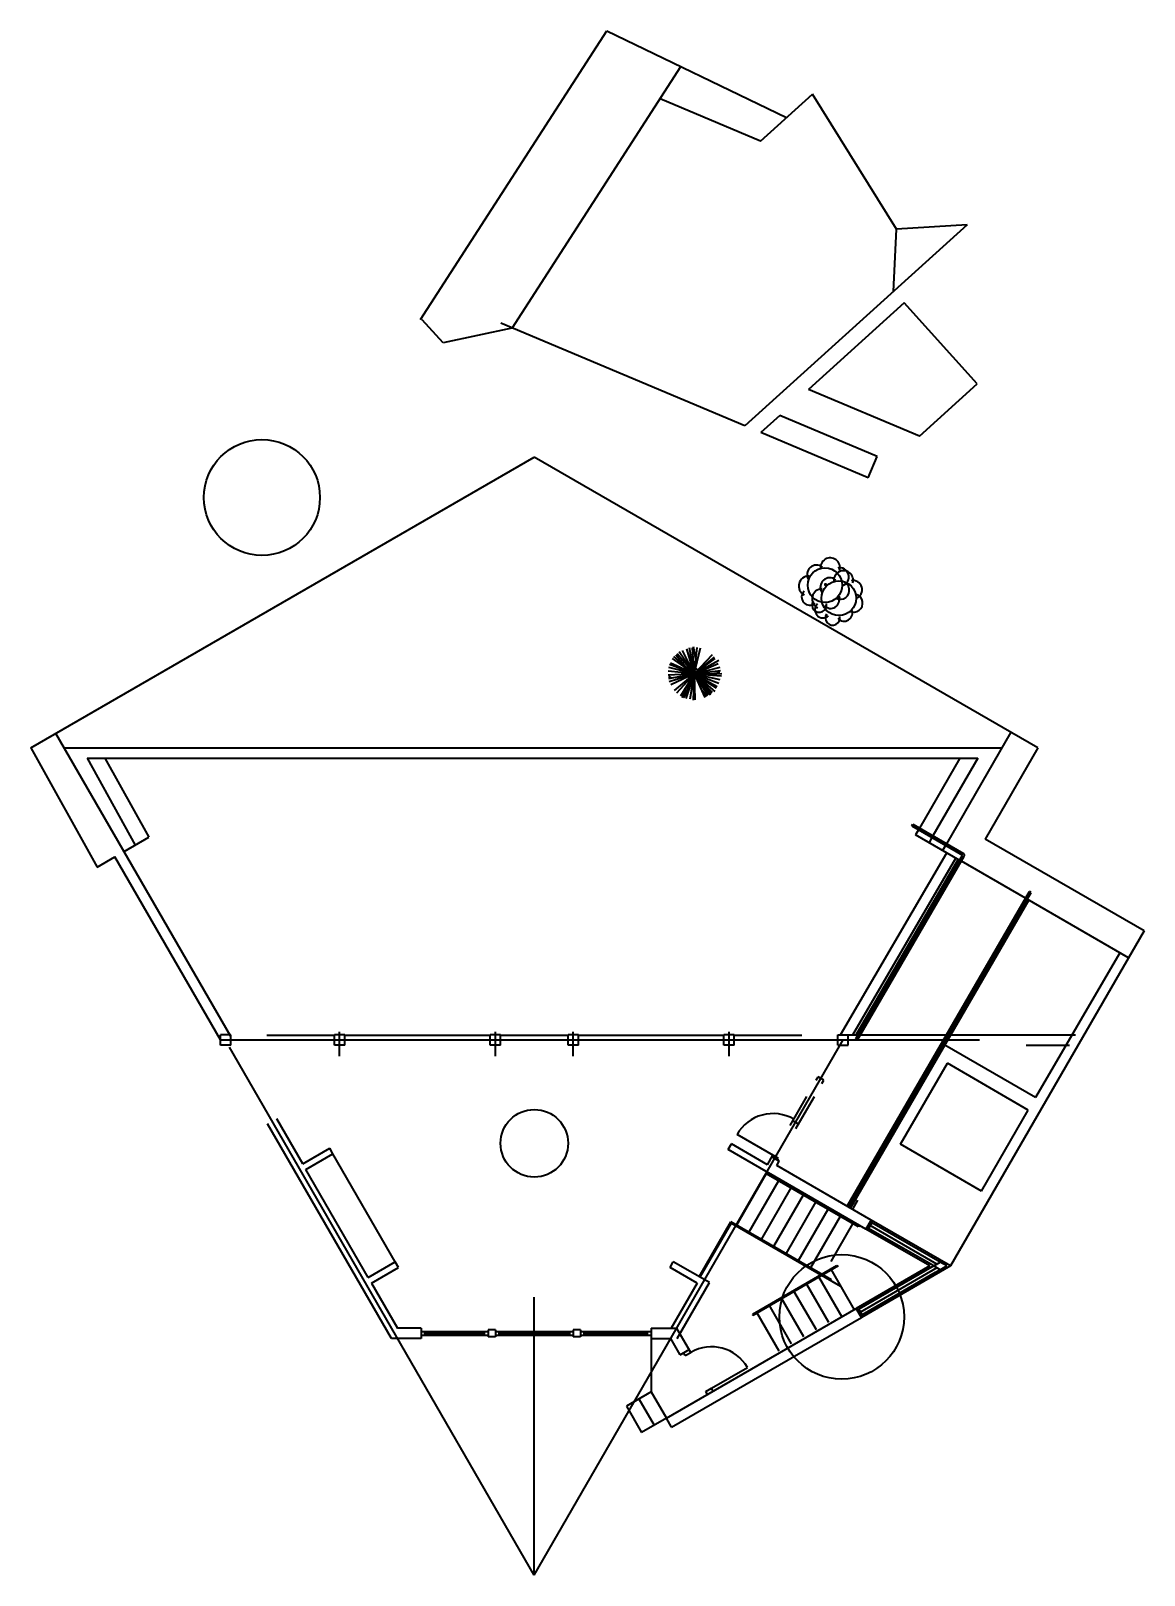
# Model space of a CAD drawing. Header units: inches. Extents: x -43639 to 75791, y -33466 to 47612.
# Drawn here: x 17133 to 17990, y -2397 to -1208 of the extents above; entities that cross this region are included whole.
import ezdxf

# ---------------------------------------------------------------- set-up
doc = ezdxf.new("R2010")
doc.units = ezdxf.units.IN
doc.header["$LTSCALE"] = 8
doc.header["$MEASUREMENT"] = 0
doc.layers.get('0').update_dxf_attribs({"linetype": 'CONTINUOUS'})
for name, color, linetype in [('A-millwork', 252, 'CONTINUOUS'), ('A-walls', 7, 'CONTINUOUS'), ('construction', 160, 'CONTINUOUS'), ('TOPO100', 14, 'CONTINUOUS'), ('TOPOCREEK', 5, 'CONTINUOUS'), ('TREE', 3, 'CONTINUOUS')]:
    doc.layers.add(name, color=color, linetype=linetype)
doc.styles.get("Standard").update_dxf_attribs({"font": 'txt', "height": 0.2})

# ---------------------------------------------------------------- blocks, each defined once
blk = doc.blocks.new('DCDSTREE')
at = {"const_width": 0.05567}
blk.add_lwpolyline([(-0.050861, -0.01564, 1), (0.004809, -0.01564, 1)], format="xyb", close=True, dxfattribs=at)
for centre, radius, start, end in [((-0.472665, 0.324149), 0.334487, 47.726311, 199.653824), ((-0.022665, 0.436649), 0.318198, 8.130102, 171.869898), ((0.472335, 0.301649), 0.3245, 303.690068, 146.309932), ((-0.697665, 0.031649), 0.27, 90, 270), ((0.504478, -0.141923), 0.302211, 246.16126, 60.708638), ((-0.636783, -0.38394), 0.243328, 104.489763, 329.250033), ((-0.24204, -0.519601), 0.275855, 177.662694, 343.412661), ((0.213585, -0.485851), 0.302916, 201.801409, 31.328693)]:
    blk.add_arc(centre, radius, start, end)
blk = doc.blocks.new('PINETREE')
for p, q in [((0, 0), (-0.675232, 0.544887)), ((0, 0), (-0.584576, 0.654615)), ((0, 0), (-0.486886, 0.724015)), ((0, 0), (-0.402482, 0.779348)), ((0, 0), (-0.343868, 0.794353)), ((0, 0), (-0.194598, 0.864692)), ((0, 0), (-0.116446, 0.880635)), ((-0.057775, 0.436931), (-0.038294, 0.872194)), ((0, 0), (0.026572, 0.880635)), ((0, 0), (0.124261, 0.880635)), ((0, 0), (0.234456, 0.841246)), ((0, 0), (0.377474, 0.786851)), ((0, 0), (0.461878, 0.747461)), ((0, 0), (0.54003, 0.685564)), ((0, 0), (0.669762, 0.584276)), ((0.36848, 0.321449), (0.592391, 0.685564)), ((0, 0), (-0.869831, 0.030011)), ((0, 0), (-0.869831, -0.086282)), ((0, 0), (-0.837788, -0.250404)), ((0, 0), (-0.81825, 0.248528)), ((-0.81825, 0.248528), (-0.81825, 0.248528)), ((0, 0), (-0.798712, 0.358256)), ((0, 0), (-0.798712, -0.359194)), ((0, 0), (-0.759636, -0.429532)), ((0, 0), (-0.746351, 0.451103)), ((-0.662929, 0.400682), (-0.688518, 0.497995)), ((0, 0), (-0.675232, -0.530819)), ((0, 0), (-0.616618, -0.632106)), ((0, 0), (-0.565038, -0.655553)), ((0, 0), (-0.259464, -0.827178)), ((0, 0), (-0.135984, -0.835619)), ((0, 0), (-0.064085, -0.882511)), ((0, 0), (-0.018756, -0.87407)), ((0, 0), (0.741661, 0.497995)), ((0, 0), (0.884679, 0.0694)), ((0, 0), (0.877646, -0.040327)), ((0, 0), (0.865141, -0.094722)), ((0, 0), (0.826065, -0.289794)), ((0, 0), (0.793242, -0.414527)), ((0, 0), (0.728376, -0.507373)), ((0, 0), (0.118009, -0.897516)), ((0, 0), (0.032824, -0.859065)), ((0, 0), (0.403264, -0.780286)), ((0, 0), (0.514239, -0.718388)), ((0, 0), (0.637719, -0.663993)), ((0, 0), (0.286817, -0.835619)), ((0, 0), (0.696333, -0.617101)), ((0, 0), (0.916722, -0.211015)), ((0, 0), (0.228204, -0.843121)), ((-0.552229, -0.165054), (-0.831536, -0.328245)), ((0.535333, -0.372904), (0.676795, -0.53926)), ((-0.170074, -0.542198), (-0.187565, -0.835619))]:
    blk.add_line(p, q)
blk = doc.blocks.new('801')
at = {"layer": 'TOPO100', "linetype": 'Continuous'}
for points in [[(-28903.4, 38759.2), (-29383.4, 38759.2), (-30343.4, 38567.2), (-31783.4, 38567.2), (-32263.4, 38759.2), (-32743.4, 38759.2), (-33223.4, 38471.2), (-34183.4, 38231.2), (-34903.4, 37751.2), (-34471.4, 37511.2), (-33511.4, 37751.2), (-33031.4, 37607.2), (-31975.4, 37079.2), (-31015.4, 36887.2), (-30727.4, 36455.2), (-30247.4, 36359.2), (-29287.4, 36695.2), (-28807.4, 36647.2), (-28327.4, 36455.2), (-27367.4, 35783.2), (-26887.4, 35687.2), (-25447.4, 35975.2), (-24967.4, 35927.2), (-23047.4, 35255.2), (-22087.4, 35591.2), (-21607.4, 35591.2), (-21127.4, 35399.2), (-20743.4, 35111.2), (-20503.4, 34583.2), (-20599.4, 33623.2), (-18847.4, 33215.2), (-17447.4, 31815.2), (-15319.4, 31031.2), (-14359.4, 30503.2), (-14023.4, 30119.2), (-13783.4, 29591.2), (-13831.4, 28631.2), (-14407.4, 27719.2), (-15367.4, 27431.2), (-15847.4, 27623.2), (-16807.4, 28295.2), (-17287.4, 28391.2), (-17719.4, 28151.2), (-18679.4, 28007.2), (-19207.4, 27623.2), (-19639.4, 27527.2), (-20551.4, 27623.2), (-21031.4, 27527.2), (-21319.4, 27047.2), (-21703.4, 26663.2), (-21703.4, 26663.2), (-22615.4, 26327.2), (-23623.4, 26615.2), (-24583.4, 27239.2), (-25975.4, 26951.2), (-26935.4, 26903.2), (-28263.4, 27207.2), (-30247.4, 28247.2), (-31207.4, 28439.2), (-31447.4, 28151.2), (-30631.4, 27479.2), (-30295.4, 26999.2), (-29335.4, 26231.2), (-28567.4, 25319.2), (-28711.4, 24359.2), (-27751.4, 24551.2), (-26791.4, 24359.2), (-25831.4, 23975.2), (-25111.4, 23543.2), (-24103.4, 22535.2)], [(39937.1, 23413.4), (42430.6, 21917.2), (42856.6, 21287.2), (43288.6, 20327.2), (43531.6, 19212.9), (43915.6, 19116.9), (44200.6, 20231.2), (44200.6, 20711.2), (43624.6, 21671.2), (43624.6, 22631.2), (43432.6, 23111.2), (42520.6, 23975.2), (40856.6, 26919.2), (40563.2, 28386.5), (40563.2, 28386.5), (40552.6, 28439.2), (40600.6, 28679.2), (40888.6, 29159.2), (41046.9, 29247.2), (41046.9, 29247.2), (41320.6, 29399.2), (42280.6, 29255.2), (43995.2, 28818.9), (43995.2, 28818.9), (44045.4, 28801.4), (43864.6, 29255.2), (43528.6, 29687.2), (43192.6, 30647.2), (42904.6, 31079.2), (42768.9, 31268), (42768.9, 31268), (42330.1, 31642.1), (42330.1, 31642.1), (41037.2, 32144.2), (41298.8, 32486.6), (41298.8, 32486.6), (42060.1, 32666.2), (42060.1, 32666.2), (42712.6, 32999.2), (43177.7, 33038), (43177.7, 33038), (44760.6, 33169.9), (46912.6, 33887.2), (47512.6, 33719.2), (49093, 32977.4), (49775.7, 32977.4), (50654.9, 32928.9), (51496.6, 32759.2), (52264.6, 32039.2), (52264.6, 31559.2), (51880.6, 30599.2), (51976.6, 30119.2), (52264.6, 29639.2), (52504.6, 28199.2), (52504.6, 27719.2), (52408.6, 27239.2), (52024.6, 26759.2), (51544.6, 26519.2), (50680.6, 26327.2), (50238.7, 25989.3), (50238.7, 25989.3), (49864.6, 25703.2), (50584.6, 24791.2), (50536.6, 23879.2), (51256.6, 23725.6), (52875.6, 24058.7), (52875.6, 24058.7), (52936.6, 24071.2), (53848.6, 23975.2), (54232.6, 23591.2), (54232.6, 23591.2), (54520.6, 22871.2), (54516.7, 22857.2), (54516.7, 22857.2), (54184.6, 21671.2), (54520.6, 20759.2), (54328.6, 19367.2), (53816.6, 18087.2), (53176.6, 17447.2), (52744.6, 17207.2), (52360.6, 16295.2), (51736.6, 15575.2), (51928.6, 15143.2), (52408.6, 15191.2), (53704.6, 16247.2), (54664.6, 16535.2), (55000.6, 16871.2), (55288.6, 17351.2), (56632.6, 18695.2), (57112.6, 18983.2), (57592.6, 19079.2), (58072.6, 18983.2), (58552.6, 18695.2), (58792.6, 18167.2), (59032.6, 17207.2), (59944.6, 16823.2), (60232.6, 16804), (61720.6, 15815.2), (62200.6, 15623.2), (62776.6, 14807.2), (63208.6, 14375.2), (63688.6, 13415.2), (63736.6, 12935.2), (63640.6, 12455.2), (62872.6, 11687.2), (61912.6, 11447.2), (60472.6, 11399.2), (60040.6, 11111.2), (60328.6, 10151.2), (60280.6, 9671.2), (60040.6, 9239.2), (59080.6, 8759.2), (57640.6, 8375.2), (56680.6, 8327.2), (56152.6, 7943.2), (55672.6, 7751.2), (55609.6, 7384), (57400.6, 7175.2), (58264.6, 6839.2), (58744.6, 6551.2), (59224.6, 5639.2), (59128.6, 4679.2), (59128.6, 4679.2), (58744.6, 4199.2), (58264.6, 3815.2), (57784.6, 3623.2), (57640.6, 3239.2), (57736.6, 2279.2), (57352.6, 1319.2), (57016.6, 935.2), (56920.6, 407.2), (56296.6, -552.8), (56045.7, -839.5), (56045.7, -839.5), (55624.6, -1320.8), (55480.6, -1800.8), (55864.6, -2760.8), (55864.6, -3720.8), (56056.6, -4680.8), (55864.6, -5640.8), (55864.6, -6072.8), (56344.6, -6072.8), (56920.6, -4632.8), (57352.6, -4296.8), (57352.6, -3970.5), (57352.6, -3970.5), (57352.6, -3336.8), (57496.6, -2856.8), (58120.6, -1464.8), (58744.6, -552.8), (59128.6, -120.8), (60088.6, 71.2), (60856.6, 1895.2), (61240.6, 2279.2), (61768.6, 2423.2), (62728.6, 2231.2), (62968.6, 2567.2), (62776.6, 3527.2), (62776.6, 4734.1), (64120.6, 7079.2), (64888.6, 7943.2), (65368.6, 8231.2), (65752.6, 8327.2), (66712.6, 8231.2), (67192.6, 7847.2), (67336.6, 7607.2), (67576.6, 6407.2)], [(-43078.4, 24151), (-42919.4, 24119.2), (-41527.4, 22439.2), (-41143.4, 21479.2), (-40711.4, 20879.2), (-40663.4, 19559.2), (-40231.4, 18695.2), (-39319.4, 18071.2), (-37879.4, 18071.2), (-36919.4, 18311.2), (-36487.4, 18215.2), (-36026.6, 17869.6), (-34999.4, 16007.2), (-34855.4, 15527.2), (-34807.4, 15047.2), (-34999.4, 14087.2), (-34999.4, 13127.2), (-35287.4, 11207.2), (-34951.4, 10247.2), (-34471.4, 10151.2), (-33991.4, 10247.2), (-33421.4, 10589.2), (-32385.6, 12315.6), (-32071.4, 12551.2), (-31687.4, 13031.2), (-31399.4, 14471.2), (-31495.4, 14951.2), (-32071.4, 16391.2), (-32071.4, 18311.2), (-32455.4, 19271.2), (-33452.8, 20283.3), (-34534, 23372.6), (-35047.4, 23783.2), (-35527.4, 23975.2), (-36007.4, 23975.2), (-36391.4, 24263.2), (-36679.4, 25223.2), (-36679.4, 25223.2), (-36999.4, 25623.2), (-38418, 26332.6), (-38503.4, 26759.2), (-38839.4, 27143.2), (-39799.4, 27527.2), (-39559.4, 28007.2), (-39175.4, 28391.2), (-38935.4, 28871.2), (-39223.4, 29831.2), (-39079.4, 30311.2), (-38743.4, 30743.2), (-38695.4, 31703.2), (-38887.4, 32231.2), (-39271.4, 32519.2), (-39751.4, 32711.2), (-41191.4, 32711.2), (-41959.4, 32999.2), (-42343.4, 33383.2), (-42775.4, 33623.2), (-43078.4, 33683.8)], [(-22759.4, 19175.2), (-22759.4, 18599.2), (-22999.4, 18215.2), (-23911.4, 17735.2), (-24295.4, 17351.2), (-24295.4, 16871.2), (-24199.4, 16583.2), (-23719.4, 16199.2), (-23575.4, 15719.2), (-23047.4, 14759.2), (-23239.4, 14279.2), (-23383.4, 13319.2), (-23239.4, 12935.2), (-22951.4, 12839.2), (-22327.4, 14183.2), (-21463.4, 14183.2), (-21031.4, 14471.2), (-20839.4, 13991.2), (-21031.4, 13127.2), (-21415.4, 12647.2), (-21692.7, 10972.6), (-22183.4, 10727.2), (-22663.4, 10631.2), (-23095.4, 10295.2), (-23767.4, 9479.2), (-24199.4, 9143.2), (-25159.4, 8855.2), (-27097.8, 9049.1), (-27271.4, 8615.2), (-26551.4, 8183.2), (-24487.4, 7655.2), (-23527.4, 7271.2), (-23095.4, 6983.2), (-22519.4, 6119.2), (-21607.4, 5159.2), (-21799.4, 4583.2), (-22247.4, 4023.2), (-23527.4, 3383.2), (-24487.4, 3335.2), (-24618.3, 3197.9), (-24391.4, 2375.2), (-24391.4, 1895.2), (-24679.4, 1415.2), (-25536.1, 1381.3), (-25591.4, 1175.2), (-24823.4, 23.2), (-24583.4, -1656.8), (-24871.4, -2568.8), (-25303.4, -2904.8), (-26263.4, -3048.8), (-26263.4, -3048.8), (-26743.4, -3000.8), (-28222.7, -2476.2), (-28231.4, -3000.8), (-28135.4, -3480.8), (-27847.4, -3960.8), (-27367.4, -4392.8), (-26791.4, -5304.8), (-26503.4, -6264.8)], [(-43078.4, 959.6), (-42343.4, 263.2), (-41863.4, -600.8), (-41047.4, -1416.8), (-40615.4, -1560.8), (-39655.4, -1464.8), (-39399.4, -1144.8), (-38695.4, 359.2), (-38791.4, 1319.2), (-39559.4, 2759.2), (-39895.4, 3719.2), (-40115.2, 5058.2), (-39751.4, 5543.2), (-39419.1, 5321.7), (-39183.7, 4145), (-38599.4, 3911.2), (-38311.4, 3335.2), (-37927.4, 1895.2), (-37543.4, 1415.2), (-37063.4, 1127.2), (-36583.4, 1031.2), (-36103.4, 1127.2), (-35804.7, 828.6), (-36775.4, -384.8), (-36775.4, -936.8), (-36343.4, -1800.8), (-36631.4, -2280.8), (-36919.4, -3240.8), (-36583.4, -4152.8), (-36295.4, -4536.8), (-36199.4, -5016.8), (-36295.4, -5496.8), (-36199.4, -5976.8), (-35911.4, -6360.8), (-35431.4, -6744.8), (-35335.4, -7224.8), (-35431.4, -7704.8), (-35239.4, -8184.8), (-34951.4, -8664.8), (-34471.4, -9048.8), (-34279.4, -9528.8), (-34375.4, -10008.8), (-34164.2, -10536.8), (-33319.4, -11592.8), (-33319.4, -12216.8), (-33511.4, -12600.8), (-33223.4, -13560.8), (-32184.3, -14859.6), (-32184.3, -14859.6), (-31591.4, -15096.8), (-31111.4, -14904.8), (-30487.4, -13992.8), (-29959.4, -12920.8), (-29959.4, -10488.8), (-29863.4, -10296.8), (-29383.4, -10488.8), (-28855.4, -10536.8), (-28375.4, -10392.8), (-28039.4, -10104.8)], [(70072.6, 3047.2), (70264.6, 2087.2), (70004.7, 777.9), (70101.7, 534.2), (70248.5, 437.2), (70443.7, 582.7), (71368.6, 2915.2), (71704.6, 3335.2), (72184.6, 3527.2), (72664.6, 3527.2), (73464.6, 3207.2), (74488.6, 2183.2)], [(-37827.1, -31594.2), (-37538.6, -30622.3), (-37784.3, -30425.4), (-38023.4, -30120.8), (-38167.4, -29256.8), (-38599.4, -28872.8), (-39511.4, -28728.8), (-39847.4, -28344.8), (-40327.4, -28152.8), (-40423.4, -27672.8), (-40327.4, -27192.8), (-40327.4, -26232.8), (-39271.4, -25368.8), (-38887.4, -25176.8), (-38887.4, -25176.8), (-38599.4, -24696.8), (-38791.4, -24216.8), (-39175.4, -23928.8), (-39415.4, -23544.8), (-39607.4, -22584.8), (-39991.4, -22104.8), (-40279.4, -21144.8), (-41239.4, -19800.8), (-41239.4, -18888.8), (-41479.4, -18456.8), (-41287.4, -17976.8), (-41575.4, -17016.8), (-41479.4, -16056.8), (-42199.4, -15192.8), (-42055.4, -14712.8), (-42151.4, -14232.8), (-41959.4, -13752.8), (-42055.4, -13272.8), (-41767.4, -12312.8), (-41959.4, -11832.8), (-42343.4, -11496.8), (-43303.4, -11112.8), (-43591.4, -10584.8), (-43639.4, -10152.8), (-42775.4, -9960.8), (-42247.4, -9096.8), (-41767.4, -8952.8), (-41383.4, -8568.8), (-41287.4, -8088.8), (-41383.4, -7608.8), (-41767.4, -7224.8), (-41671.4, -6744.8), (-41383.4, -6360.8), (-41671.4, -5496.8), (-41575.4, -5016.8), (-41719.4, -4584.8), (-42535.4, -3864.8), (-42535.4, -3384.8), (-42727.4, -2904.8), (-43078.4, -2651.2)]]:
    blk.add_lwpolyline(points, dxfattribs=at)
for points, elevation in [([(15728.3, -32632.3), (17906.2, -32165.6), (18040.6, -31944.8), (17080.6, -31608.8), (16600.6, -31320.8), (16264.6, -30840.8), (16168.6, -30360.8), (16312.6, -29880.8), (16744.6, -29544.8), (17656.6, -29304.8), (18616.6, -29496.8), (19000.6, -29400.8), (19384.6, -28968.8), (20200.6, -28296.8), (19864.6, -27960.8), (19384.6, -27768.8), (19000.6, -27288.8), (18808.6, -26904.8), (18904.6, -26424.8), (19336.6, -25992.8), (20296.6, -25752.8), (21256.6, -25896.8), (21736.6, -25752.8), (22216.6, -25032.8), (23822, -24750.1), (23992.6, -24408.8), (23512.6, -24024.8), (23320.6, -23640.8), (23320.6, -22728.8), (22936.6, -22296.8), (22696.6, -21864.8), (22744.6, -20904.8), (22360.6, -20472.8), (22360.6, -20184.8), (22552.6, -19800.8), (22840.6, -19608.8), (23320.6, -19608.8), (23608.6, -19320.8), (23224.6, -18744.8), (23032.6, -18264.8), (23080.6, -17832.8), (23416.6, -17016.8), (23704.6, -16632.8), (24088.6, -16344.8), (24088.6, -16344.8), (24520.6, -16104.8), (25432.6, -15816.8), (25624.6, -15480.8), (25336.6, -14520.8), (25336.6, -14040.8), (25716.5, -13407.6), (27544.6, -13128.8), (28024.6, -13224.8), (28984.6, -13608.8), (29464.6, -13560.8), (29752.6, -13656.8), (29848.6, -13464.8), (30424.6, -13944.8), (30673.1, -14317.5), (31736.6, -14104.8), (32536.6, -14424.8), (33016.6, -14424.8), (33400.6, -14808.8), (33880.6, -14856.8), (34216.6, -15768.8), (34648.6, -16008.8), (35080.6, -15144.8), (35512.6, -15000.8), (35800.6, -14616.8), (36328.6, -13368.8), (36664.6, -12888.8), (37096.6, -12696.8), (38056.6, -12696.8), (38248.6, -12216.8), (38344.6, -11256.8), (38584.6, -10296.8), (39160.6, -9480.8), (39544.6, -9144.8), (39880.6, -8232.8), (40216.6, -7704.8), (40696.6, -7512.8), (41176.6, -7464.8), (42136.6, -6888.8), (42616.6, -6936.8), (43000.6, -6840.8), (43288.6, -5928.8), (43576.6, -5496.8), (44152.6, -5208.8), (45055, -5362.4), (47272.6, -6840.8), (47512.6, -7080.8), (47848.6, -8040.8), (48136.6, -9480.8), (48280.6, -10872.8), (48280.6, -10872.8), (48568.6, -11256.8), (48712.6, -11784.8), (48616.6, -12744.8), (48952.6, -13080.8), (49096.6, -13608.8), (48952.6, -14568.8), (49048.6, -15048.8), (49912.6, -15768.8), (50296.6, -16248.8), (50392.6, -16728.8), (50200.6, -17160.8), (50680.6, -18072.8), (50872.6, -19032.8), (50536.6, -20424.8), (50296.6, -20760.8), (49816.6, -21048.8), (49816.6, -21432.8), (50632.6, -22104.8), (50872.6, -22584.8), (50968.6, -23064.8), (50776.6, -23544.8), (51208.6, -24504.8), (51064.6, -24984.8), (50680.6, -25416.8), (49768.6, -25992.8), (49834.4, -26513.7), (51136.6, -25992.8), (51736.6, -26232.8), (52120.6, -26712.8), (52216.6, -27192.8), (52600.6, -27480.8), (52696.6, -27000.8), (52696.6, -24792.8), (52984.6, -24216.8), (53564.6, -24332.8), (53853.2, -25775.6), (54224.7, -26040), (54224.7, -26040), (54376.6, -25656.8), (54472.6, -24696.8), (54808.6, -24360.8), (55576.6, -24552.8), (55864.6, -24216.8), (55864.6, -23880.8), (55000.6, -23448.8), (54520.6, -22968.8), (54328.6, -22488.8), (54760.6, -22152.8), (54856.6, -21240.8), (55096.6, -20760.8), (55480.6, -20328.8), (55480.6, -20328.8), (55768.6, -19368.8), (56248.6, -19224.8), (56728.6, -19320.8), (57035.9, -19409.3), (57035.9, -19409.3), (57064.6, -19080.8), (56776.6, -18168.8), (56728.6, -17688.8), (56728.6, -17208.8), (56856.6, -16888.8), (58264.6, -15720.8), (58792.6, -13800.8), (59608.6, -12408.8), (60376.6, -11544.8), (61288.6, -11256.8), (62200.6, -11640.8), (62584.6, -11448.8), (62776.6, -10536.8), (63208.6, -10200.8), (64120.6, -9912.8), (64360.6, -9480.8), (65032.6, -8952.8), (65624.6, -8824.8), (66808.6, -9816.8), (67720.6, -9336.8), (68152.6, -9336.8), (68536.6, -9816.8), (69496.6, -9912.8), (69928.6, -10344.8), (70072.6, -11304.8), (69688.6, -11736.8), (69208.6, -12024.8), (69208.6, -12504.8), (70120.6, -12696.8), (70312.6, -13176.8), (69880.6, -14136.8), (70264.6, -14136.8), (70744.6, -13944.8), (71128.6, -14184.8), (71368.6, -15096.8), (71800.6, -15000.8), (72184.6, -14616.8), (72664.6, -14424.8), (73144.6, -14424.8), (73528.6, -14904.8), (73731.3, -16398.1), (74699.8, -16882.4)], 9600), ([(62347.5, -33466.5), (62623, -32088.8), (63698.2, -30072.8), (63832.6, -29400.8), (63544.6, -28920.8), (63064.6, -28824.8), (62584.6, -28920.8), (61288.6, -29928.8), (60568.6, -30888.8), (59800.6, -32280.8), (59896.6, -33240.8), (59855.1, -33421.9)], 12000)]:
    blk.add_lwpolyline(points, dxfattribs=dict(at, elevation=elevation))
at = {"layer": 'TOPO100', "width": 1.2}
blk.add_text('700', height=1200, rotation=311.642, dxfattribs=at).set_placement((67299.8, 5698))

msp = doc.modelspace()

# ---------------------------------------------------------------- linework, layer by layer
at = {"layer": 'A-millwork'}
msp.add_line((17413.47558, -2155.55629, 0.00274), (17365.47558, -2072.41785, 0.00274), dxfattribs=at)
at = {"layer": 'A-walls', "color": 252}
for p, q in [((17132.84389, -1759.73236), (17520.54193, -1535.8948)), ((17908.23996, -1759.73236), (17520.54193, -1535.8948)), ((17887.45535, -1747.73236), (17837.91277, -1833.54264)), ((17132.84389, -1759.73236), (17183.80992, -1851.64902)), ((17286.83919, -1982.10094), (17152.05195, -1748.64259)), ((17158.45463, -1759.73236), (17880.52715, -1759.73236)), ((17908.23996, -1759.73236), (17867.69738, -1829.95418)), ((17176.16794, -1767.73236, -40037.30414), (17213.26778, -1834.64151, -40037.30414)), ((17176.16794, -1767.73236), (17862.05194, -1767.73236)), ((17189.88713, -1767.73236, -40037.30414), (17223.66009, -1828.64151, -40037.30414)), ((17848.19554, -1767.73236), (17817.12816, -1821.54264)), ((17862.05194, -1767.73236), (17827.52046, -1827.54264)), ((17204.59453, -1839.64902), (17223.70024, -1828.61833)), ((17816.37816, -1822.84168), (17814.12816, -1826.73879)), ((17848.14018, -1846.37564), (17814.12816, -1826.73879)), ((17826.77046, -1828.84168), (17824.52046, -1832.73879)), ((17990.16908, -1900.66325), (17867.69738, -1829.95418)), ((17837.16277, -1834.84168), (17834.91277, -1838.73879)), ((17183.80992, -1851.64902), (17197.53969, -1843.72213)), ((17278.83919, -1984.537), (17197.53969, -1843.72213)), ((17768.29509, -1980.65659), (17846.84439, -1845.62751)), ((17898.80591, -1875.62751), (17849.44246, -1847.12751)), ((17841.39443, -1980.65659), (17901.40399, -1877.12751)), ((17978.16908, -1921.44786), (17900.10495, -1876.37751)), ((17903.09951, -1871.17822), (17901.80171, -1870.42894)), ((17990.16908, -1900.66325, 0.00262), (17841.15696, -2158.75982, 0.00262)), ((17971.50612, -1917.70343, 0.00262), (17906.55702, -2029.0579, 0.00262)), ((17762.24467, -1980.65659), (17768.29509, -1980.65659)), ((17763.9848, -2114.20445), (17841.39443, -1980.65659)), ((17768.29509, -1980.65659), (17770.02714, -1980.65659)), ((17771.75919, -1980.65659), (17830.02995, -1980.65659)), ((17830.02995, -1980.65659), (17899.31198, -1980.65659)), ((17906.55702, -2029.0579, 0.00262), (17836.71283, -1988.73334, 0.00262)), ((17802.64624, -2065.03665, 0.00262), (17838.64624, -2002.68282, 0.00262)), ((17901.00007, -2038.68282, 0.00262), (17838.64624, -2002.68282, 0.00262)), ((17865.00007, -2101.03665, 0.00262), (17901.00007, -2038.68282, 0.00262)), ((17865.00007, -2101.03665, 0.00262), (17802.55711, -2064.98519, 0.00262)), ((17699.77218, -2086.36889, 0.00274), (17676.15011, -2127.28351, 0.00274)), ((17770.03627, -2128.66793, 0.00026), (17699.02218, -2087.66793, 0.00274)), ((17708.54846, -2093.16793, 0.00274), (17685.67639, -2132.78351, 0.00274)), ((17718.07474, -2098.66793, 0.00274), (17695.20267, -2138.28351, 0.00274)), ((17727.60102, -2104.16793, 0.00274), (17704.72895, -2143.78351, 0.00274)), ((17737.1273, -2109.66793, 0.00274), (17714.25523, -2149.28351, 0.00274)), ((17746.65358, -2115.16793, 0.00274), (17723.78151, -2154.78351, 0.00274)), ((17647.44206, -2167.00733, 0.00274), (17671.81999, -2124.78351, 0.00274)), ((17672.0945, -2125.80803, 0.00274), (17648.09157, -2167.38233, 0.00274)), ((17749.3094, -2169.52205, 0.00274), (17671.81999, -2124.78351, 0.00274)), ((17756.49515, -2174.53677, 0.00274), (17672.0945, -2125.80803, 0.00274)), ((17756.17986, -2120.66793, 0.00274), (17733.30779, -2160.28351, 0.00274)), ((17765.70614, -2126.16793, 0.00274), (17748.83114, -2155.39628, 0.00274)), ((17770.78627, -2127.36889, 0.00274), (17770.03627, -2128.66793, 0.00274)), ((17753.15696, -2158.75982, 0.00274), (17688.45972, -2196.11279, 0.00274)), ((17754.65696, -2158.75982, 0.00274), (17688.83472, -2196.76231, 0.00274)), ((17748.83114, -2161.26231, 0.00274), (17766.82898, -2192.43549, 0.00274)), ((17729.77858, -2172.26231, 0.00274), (17747.02858, -2202.14018, 0.00274)), ((17739.30486, -2166.76231, 0.00274), (17757.3027, -2197.93549, 0.00274)), ((17520.54193, -2396.80479), (17520.54193, -2182.64169)), ((17710.72602, -2183.26231, 0.00274), (17727.97602, -2213.14018, 0.00274)), ((17720.2523, -2177.76231, 0.00274), (17737.5023, -2207.64018, 0.00274)), ((17688.45972, -2196.11279, 0.00274), (17688.83472, -2196.76231, 0.00274)), ((17691.67346, -2194.26231, 0.00274), (17708.92346, -2224.14018, 0.00274)), ((17701.19974, -2188.76231, 0.00274), (17718.44974, -2218.64018, 0.00274)), ((17520.54193, -2209.1518, 0.00471), (17520.54193, -2204.23706, 0.00471)), ((17610.54193, -2214.6518), (17610.54193, -2255.58414)), ((17610.54193, -2255.58414), (17591.48937, -2266.58414)), ((17610.54193, -2255.58414, 0.00274), (17622.26952, -2275.89693, 0.00274)), ((17591.48937, -2266.58414, 0.00274), (17603.21697, -2286.89693, 0.00274)), ((17601.01565, -2261.08414, 0.00274), (17612.74325, -2281.39693, 0.00274)), ((17622.26952, -2275.89693, 0.00274), (17603.21697, -2286.89693, 0.00274))]:
    msp.add_line(p, q, dxfattribs=at)
at = {"layer": 'A-walls', "color": 253}
for p, q in [((17811.182, -1819.84168), (17811.932, -1818.54264)), ((17811.932, -1818.54264), (17851.14342, -1841.18136)), ((17811.182, -1819.84168), (17850.4026, -1842.4857)), ((17768.15075, -1983.90659), (17850.4026, -1842.4857)), ((17769.44979, -1984.65659), (17851.70162, -1843.23573)), ((17837.94329, -1980.65659), (17901.80171, -1870.42894)), ((17839.67579, -1980.65659), (17903.09951, -1871.17822)), ((17761.42944, -2112.72912), (17837.94329, -1980.65659)), ((17762.72826, -2113.47899), (17839.67579, -1980.65659)), ((17768.15075, -1983.90659), (17769.44979, -1984.65659)), ((17841.15696, -2158.75982, 0.0026), (17779.89989, -2123.39304)), ((17833.15696, -2155.87307, 0.00224), (17780.44893, -2125.44208, 0)), ((17825.15696, -2158.75982, 0.0106), (17775.89989, -2130.32124, 0.00821)), ((17828.15696, -2158.75982, 0.00244), (17777.94893, -2129.7722, 0)), ((17825.15696, -2158.75982, 0.00264), (17768.41082, -2191.52222, 0.00274)), ((17828.15696, -2158.75982, 0.00264), (17770.45986, -2192.07125, 0.00273)), ((17829.35792, -2163.83995, -0.00009), (17771.66082, -2197.15138, 0)), ((17841.15696, -2158.75982, 0.00262), (17772.41082, -2198.45042, 0.00274)), ((17833.15696, -2161.64657, 0.00264), (17772.95986, -2196.40138, 0.00273)), ((17436.30498, -2209.1518, 0.00948), (17482.04193, -2209.1518, 0.00955)), ((17493.54193, -2209.1518, 0.00467), (17547.54193, -2209.1518, 0.00474)), ((17559.04193, -2209.1518, -0.00007), (17607.54193, -2209.1518, 0)), ((17436.30498, -2212.1518, 0.00948), (17482.04193, -2212.1518, 0.00955)), ((17493.54193, -2212.1518, 0.00467), (17547.54193, -2212.1518, 0.00474)), ((17559.04193, -2212.1518, -0.00007), (17607.54193, -2212.1518, 0))]:
    msp.add_line(p, q, dxfattribs=at)
at = {"layer": 'A-walls', "color": 1}
for p, q in [((17756.39732, -1980.65659, -15623.89799), (17838.16257, -1840.61506, -39478.11913)), ((17765.81706, -1980.65659, -16608.00381), (17845.21741, -1844.68818, -39478.11913)), ((17899.31198, -1980.65659), (17937.41397, -1980.65659)), ((17899.31198, -1988.65659), (17932.79517, -1988.65659))]:
    msp.add_line(p, q, dxfattribs=at)
at = {"layer": 'A-walls'}
for p, q in [((17278.83919, -1988.65659), (17278.83919, -1980.65659)), ((17286.83919, -1980.65659), (17278.83919, -1980.65659)), ((17286.83919, -1988.65659), (17286.83919, -1980.65659)), ((17314.54193, -1981.12919, -8376), (17366.54193, -1981.12919, -8376)), ((17366.54193, -1988.65659), (17366.54193, -1980.65659)), ((17374.54193, -1980.65659), (17366.54193, -1980.65659)), ((17374.54193, -1988.65659), (17374.54193, -1980.65659)), ((17374.54193, -1981.12919, -8376), (17486.54193, -1981.12919, -8376)), ((17486.54193, -1988.65659, -8376), (17486.54193, -1980.65659, -8376)), ((17494.54193, -1980.65659, -8376), (17486.54193, -1980.65659, -8376)), ((17494.54193, -1988.65659, -8376), (17494.54193, -1980.65659, -8376)), ((17494.54193, -1981.12919, -8376), (17546.54193, -1981.12919, -8376)), ((17546.54193, -1988.65659, -8376), (17546.54193, -1980.65659, -8376)), ((17554.54193, -1980.65659, -8376), (17546.54193, -1980.65659, -8376)), ((17554.54193, -1988.65659, -8376), (17554.54193, -1980.65659, -8376)), ((17554.54193, -1981.12919, -8376), (17666.54193, -1981.12919, -8376)), ((17674.54193, -1980.65659, -8376), (17666.54193, -1980.65659, -8376)), ((17666.54193, -1988.65659, -8376), (17666.54193, -1980.65659, -8376)), ((17674.54193, -1988.65659, -8376), (17674.54193, -1980.65659, -8376)), ((17674.54193, -1981.12919, -8376), (17726.54193, -1981.12919, -8376)), ((17754.24467, -1988.65659), (17754.24467, -1980.65659)), ((17754.24467, -1980.65659), (17762.24467, -1980.65659)), ((17762.24467, -1988.65659), (17762.24467, -1980.65659)), ((17286.83919, -1988.65659), (17278.83919, -1988.65659)), ((17374.54193, -1988.65659), (17366.54193, -1988.65659)), ((17494.54193, -1988.65659, -8376), (17486.54193, -1988.65659, -8376)), ((17554.54193, -1988.65659, -8376), (17546.54193, -1988.65659, -8376)), ((17674.54193, -1988.65659, -8376), (17666.54193, -1988.65659, -8376)), ((17754.24467, -1988.65659), (17762.24467, -1988.65659)), ((17737.65065, -2015.76145), (17739.15065, -2013.16337)), ((17743.48078, -2015.66337), (17739.15065, -2013.16337)), ((17741.98078, -2018.26145), (17743.48078, -2015.66337)), ((17717.60712, -2050.47787), (17730.47861, -2028.1838)), ((17721.93725, -2052.97787), (17736.25211, -2028.1838)), ((17342.36058, -2079.9898, 8376.00821), (17322.23224, -2045.32234)), ((17410.58819, -2214.6518), (17315.1774, -2049.39545)), ((17723.93725, -2049.51377, -0.00274), (17719.60712, -2047.01377, -0.00274)), ((17342.36058, -2079.9898, 8376.00821), (17362.97558, -2068.08772, 8376.00821)), ((17365.47558, -2072.41785, 8376.00274), (17362.97558, -2068.08772, 8376.00274)), ((17365.47558, -2072.41785, 8376.00274), (17362.97558, -2068.08772, 8376.00274)), ((17365.47558, -2072.41785, 8376.00274), (17362.97558, -2068.08772, 8376.00274)), ((17669.89431, -2069.11889, 0.00821), (17672.39431, -2064.78876, 0.00821)), ((17775.89989, -2130.32124, 0.00821), (17669.89431, -2069.11889, 0.00821)), ((17700.10712, -2080.78876, 0.00821), (17672.39431, -2064.78876, 0.00821)), ((17706.52218, -2074.67754), (17676.64431, -2057.42754)), ((17700.10712, -2080.78876), (17704.35712, -2073.42754)), ((17703.60712, -2074.72658), (17709.23628, -2077.97658)), ((17708.68725, -2075.92754), (17704.35712, -2073.42754)), ((17707.23628, -2081.44068), (17709.23628, -2077.97658)), ((17707.93725, -2077.22658), (17708.68725, -2075.92754)), ((17392.69097, -2167.55629, 0.00274), (17344.69097, -2084.41785, 0.00274)), ((17779.89989, -2123.39304), (17707.23628, -2081.44068)), ((17780.44893, -2125.44208, 0), (17777.94893, -2129.7722, 0)), ((17779.14989, -2124.69208, 0), (17780.44893, -2125.44208, 0)), ((17830.65696, -2157.31644, 0.00233), (17779.19893, -2127.60714, 0)), ((17776.64989, -2129.0222, 0), (17777.94893, -2129.7722, 0)), ((17392.69097, -2167.55629, 8376.00821), (17413.47558, -2155.55629, 8376.00821)), ((17395.19097, -2171.88641, 8376.00274), (17415.97558, -2159.88641, 8376.00274)), ((17415.97558, -2159.88641, 8376.00274), (17413.47558, -2155.55629, 8376.00274)), ((17415.97558, -2159.88641, 8376.00274), (17413.47558, -2155.55629, 8376.00274)), ((17625.10827, -2159.88641, 8376.00274), (17627.60827, -2155.55629, 8376.00274)), ((17625.10827, -2159.88641, 8376.00274), (17627.60827, -2155.55629, 8376.00274)), ((17830.65696, -2160.2032, 0.00264), (17771.70986, -2194.23632, 0.00273)), ((17395.19097, -2171.88641, 8376.00274), (17415.14971, -2206.6518, 0.00547)), ((17645.89288, -2171.88641, 8376.00274), (17625.93415, -2206.6518, 0.00547)), ((17630.49567, -2214.6518), (17655.36292, -2171.58044)), ((17622.26952, -2275.89693, 0.00274), (17768.41082, -2191.52222, 0.00274)), ((17626.26952, -2282.82514), (17772.41082, -2198.45042)), ((17769.16082, -2192.82125, 0.00273), (17770.45986, -2192.07125, 0.00273)), ((17772.95986, -2196.40138, 0.00273), (17770.45986, -2192.07125, 0.00273)), ((17771.66082, -2197.15138, 0.00273), (17772.95986, -2196.40138, 0.00273)), ((17433.30498, -2206.6518, 0.00948), (17415.14971, -2206.6518, 0.00948)), ((17433.30498, -2206.6518, 0.00948), (17433.30498, -2214.6518, 0.00948)), ((17433.30498, -2209.1518, 0.00948), (17436.30498, -2209.1518, 0.00948)), ((17436.30498, -2212.1518, 0.00467), (17436.30498, -2209.1518, 0.00467)), ((17436.30498, -2210.6518, 0.00948), (17482.04193, -2210.6518, 0.00955)), ((17482.04193, -2209.1518, 0.00955), (17485.04193, -2209.1518, 0.00948)), ((17482.04193, -2209.1518, 0.00948), (17482.04193, -2212.1518, 0.00948)), ((17485.04193, -2207.9018, 0.00948), (17485.04193, -2213.4018, 0.00948)), ((17487.79193, -2207.9018, 0.00948), (17485.04193, -2207.9018, 0.00948)), ((17490.54193, -2207.9018, 0.00948), (17487.79193, -2207.9018, 0.00948)), ((17490.54193, -2207.9018, 0.00948), (17490.54193, -2213.4018, 0.00948)), ((17490.54193, -2209.1518, 0.00948), (17493.54193, -2209.1518, 0.00948)), ((17493.54193, -2212.1518, 0.00467), (17493.54193, -2209.1518, 0.00467)), ((17493.54193, -2210.6518, 0.00467), (17547.54193, -2210.6518, 0.00474)), ((17547.54193, -2209.1518, 0.00474), (17547.54193, -2212.1518, 0.00474)), ((17547.54193, -2209.1518, 0.00481), (17550.54193, -2209.1518, 0.00474)), ((17550.54193, -2207.9018, 0.00474), (17550.54193, -2213.4018, 0.00474)), ((17553.29193, -2207.9018, 0.00474), (17550.54193, -2207.9018, 0.00474)), ((17556.04193, -2207.9018, 0.00474), (17553.29193, -2207.9018, 0.00474)), ((17556.04193, -2207.9018, 0.00474), (17556.04193, -2213.4018, 0.00474)), ((17556.04193, -2209.1518, 0.00474), (17559.04193, -2209.1518, 0.00474)), ((17559.04193, -2212.1518, -0.00007), (17559.04193, -2209.1518, -0.00007)), ((17559.04193, -2210.6518, -0.00007), (17607.54193, -2210.6518)), ((17607.54193, -2209.1518, 0), (17610.54193, -2209.1518, -0.00007)), ((17607.54193, -2209.1518, -0.00007), (17607.54193, -2212.1518, -0.00007)), ((17610.54193, -2206.6518, 0.00547), (17630.32681, -2206.6518, 0.00547)), ((17610.54193, -2206.6518, 0.00547), (17610.54193, -2214.6518, 0.00547)), ((17640.9969, -2225.24751), (17630.32681, -2206.76637)), ((17433.30498, -2214.6518, 0.00948), (17410.58819, -2214.6518, 0.00948)), ((17433.30498, -2212.1518, 0.00948), (17436.30498, -2212.1518, 0.00948)), ((17482.04193, -2212.1518, 0.00955), (17485.04193, -2212.1518, 0.00955)), ((17490.54193, -2213.4018, 0.00948), (17485.04193, -2213.4018, 0.00948)), ((17490.54193, -2212.1518, 0.00948), (17493.54193, -2212.1518, 0.00948)), ((17547.54193, -2212.1518, 0.00481), (17550.54193, -2212.1518, 0.00481)), ((17556.04193, -2213.4018, 0.00474), (17550.54193, -2213.4018, 0.00474)), ((17556.04193, -2212.1518, 0.00474), (17559.04193, -2212.1518, 0.00474)), ((17607.54193, -2212.1518, 0), (17610.54193, -2212.1518, 0)), ((17610.54193, -2214.6518), (17625.67598, -2214.6518)), ((17632.8603, -2227.09541, -0.00274), (17625.67598, -2214.6518)), ((17632.8603, -2227.09541), (17639.76292, -2223.11019)), ((17636.66677, -2227.74751, -0.00255), (17635.41677, -2225.58245, -0.00274)), ((17636.66677, -2227.74751), (17640.9969, -2225.24751)), ((17652.66677, -2255.46032), (17656.9969, -2252.96032)), ((17653.91677, -2257.62539), (17652.66677, -2255.46032, -0.00018)), ((17658.2469, -2255.12539), (17656.9969, -2252.96032)), ((17626.26952, -2282.82514, 0.00274), (17622.26952, -2275.89693, 0.00274))]:
    msp.add_line(p, q, dxfattribs=at)
at = {"layer": 'A-walls', "color": 5}
for p, q in [((17278.83919, -1984.65659), (17863.46701, -1984.65659)), ((17370.54193, -1997.15557), (17370.54193, -1978.40709)), ((17490.54193, -1997.15557, -8376), (17490.54193, -1978.40709, -8376)), ((17520.54193, -2396.80479), (17758.49581, -1984.65659)), ((17550.54193, -1997.15557, -8376), (17550.54193, -1978.40709, -8376)), ((17670.54193, -1997.15557, -8376), (17670.54193, -1978.40709, -8376)), ((17520.54193, -2396.80479), (17285.75257, -1990.1377))]:
    msp.add_line(p, q, dxfattribs=at)
at = {"layer": 'A-walls', "color": 7}
for p, q in [((17344.69097, -2084.41785, 8376.00274), (17365.47558, -2072.41785, 8376.00274)), ((17769.48262, -2108.14102), (17765.48262, -2115.06922)), ((17779.89989, -2123.39304), (17775.89989, -2130.32124)), ((17392.69097, -2167.55629, 8376.00274), (17413.47558, -2155.55629, 8376.00274)), ((17395.19097, -2171.88641, 8376.00274), (17415.97558, -2159.88641, 8376.00274)), ((17645.89288, -2171.88641, 8376.00274), (17625.10827, -2159.88641, 8376.00274)), ((17655.36292, -2171.58044, 8376.00274), (17627.60827, -2155.55629, 8376.00274)), ((17828.15696, -2158.75982, 0.00244), (17833.15696, -2155.87307, 0.00263)), ((17833.15696, -2161.64657, 0.00268), (17828.15696, -2158.75982, 0.00244)), ((17838.15696, -2158.75982, 0.00287), (17833.15696, -2155.87307, 0.00263)), ((17833.15696, -2161.64657, 0.00264), (17838.15696, -2158.75982, 0.00283)), ((17772.41082, -2198.45042, 0.00274), (17768.41082, -2191.52222, 0.00274)), ((17656.9969, -2252.96032), (17684.70971, -2236.96032))]:
    msp.add_line(p, q, dxfattribs=at)
at = {"layer": 'A-walls', "color": 3}
msp.add_circle((17520.54193, -2064.26288), 26, dxfattribs=at)
at = {"layer": 'A-walls', "color": 252}
msp.add_circle((17757.3027, -2197.93549, 0.00274), 48, dxfattribs=at)
for centre, radius, start, end in [((17850.40259, -1842.48573), 1.5, 330, 60), ((17656.9969, -2252.96032), 32, 30, 120)]:
    msp.add_arc(centre, radius, start, end, dxfattribs=at)
at = {"layer": 'A-walls'}
msp.add_arc((17704.35712, -2073.42754), 32, 60, 150, dxfattribs=at)
at = {"layer": 'construction'}
for p, q in [((17433.00698, -1429.85901, 16440), (17576.50648, -1207.62605, 16440)), ((17576.50648, -1207.62605, 16440), (17714.84481, -1274.44623, -120)), ((17503.37741, -1436.66351, 8160), (17633.496, -1235.15313, 8160)), ((17694.82695, -1292.56488, -120), (17617.4731, -1259.96726, -120)), ((17694.82695, -1292.56488, -120), (17734.86267, -1256.32759, -120)), ((17799.58997, -1360.32028, -120), (17734.86267, -1256.32759, -120)), ((17853.97797, -1356.87204, -120), (17682.717, -1511.88445, -120)), ((17797.20251, -1408.26087, -120), (17799.58997, -1360.32028, -120)), ((17853.97797, -1356.87204, -120), (17799.58997, -1360.32028, -120)), ((17805.25524, -1417.1577, -120), (17731.7305, -1483.7067, -120)), ((17861.62435, -1479.43548, -120), (17805.25524, -1417.1577, -120)), ((17450.39391, -1447.83829, 8160), (17434.28844, -1430.04464, 8160)), ((17503.1845, -1436.47374, 8160), (17450.39391, -1447.83829, 8160)), ((17682.717, -1511.88445, -120), (17494.72736, -1432.66391, -120)), ((17817.14022, -1519.69914, -120), (17731.7305, -1483.7067, -120)), ((17817.14022, -1519.69914, -120), (17861.62435, -1479.43548, -120)), ((17709.64323, -1503.69842, -120), (17694.91839, -1517.02623, -120)), ((17784.53872, -1535.26006, -120), (17709.64323, -1503.69842, -120)), ((17777.54867, -1551.84738, -120), (17694.91839, -1517.02623, -120)), ((17777.54867, -1551.84738, -120), (17784.53872, -1535.26006, -120))]:
    msp.add_line(p, q, dxfattribs=at)
for centre, radius in [((17744.39197, -1634.47038, -120), 13.3), ((17755.08632, -1644.50243, -120), 13.3), ((17643.61905, -1702.73079, -120), 4.15)]:
    msp.add_circle(centre, radius, dxfattribs=at)
at = {"layer": 'TREE'}
msp.add_circle((17310.80859, -1566.95955, -120), 44.64645, dxfattribs=at)

# ---------------------------------------------------------------- block references
at = {"layer": 'TOPOCREEK'}
msp.add_blockref('801', (0, 0), dxfattribs=at)
at = {"layer": 'TREE', "xscale": 23.04000000000087, "yscale": 23.03999999999996, "zscale": 23.03999999999999, "rotation": 42.149}
for name, p in [('DCDSTREE', (17745.01896, -1633.41684, -120)), ('DCDSTREE', (17755.26852, -1643.23867, -120)), ('PINETREE', (17643.61905, -1702.73079, -120))]:
    msp.add_blockref(name, p, dxfattribs=at)

doc.saveas('drawing.dxf')
